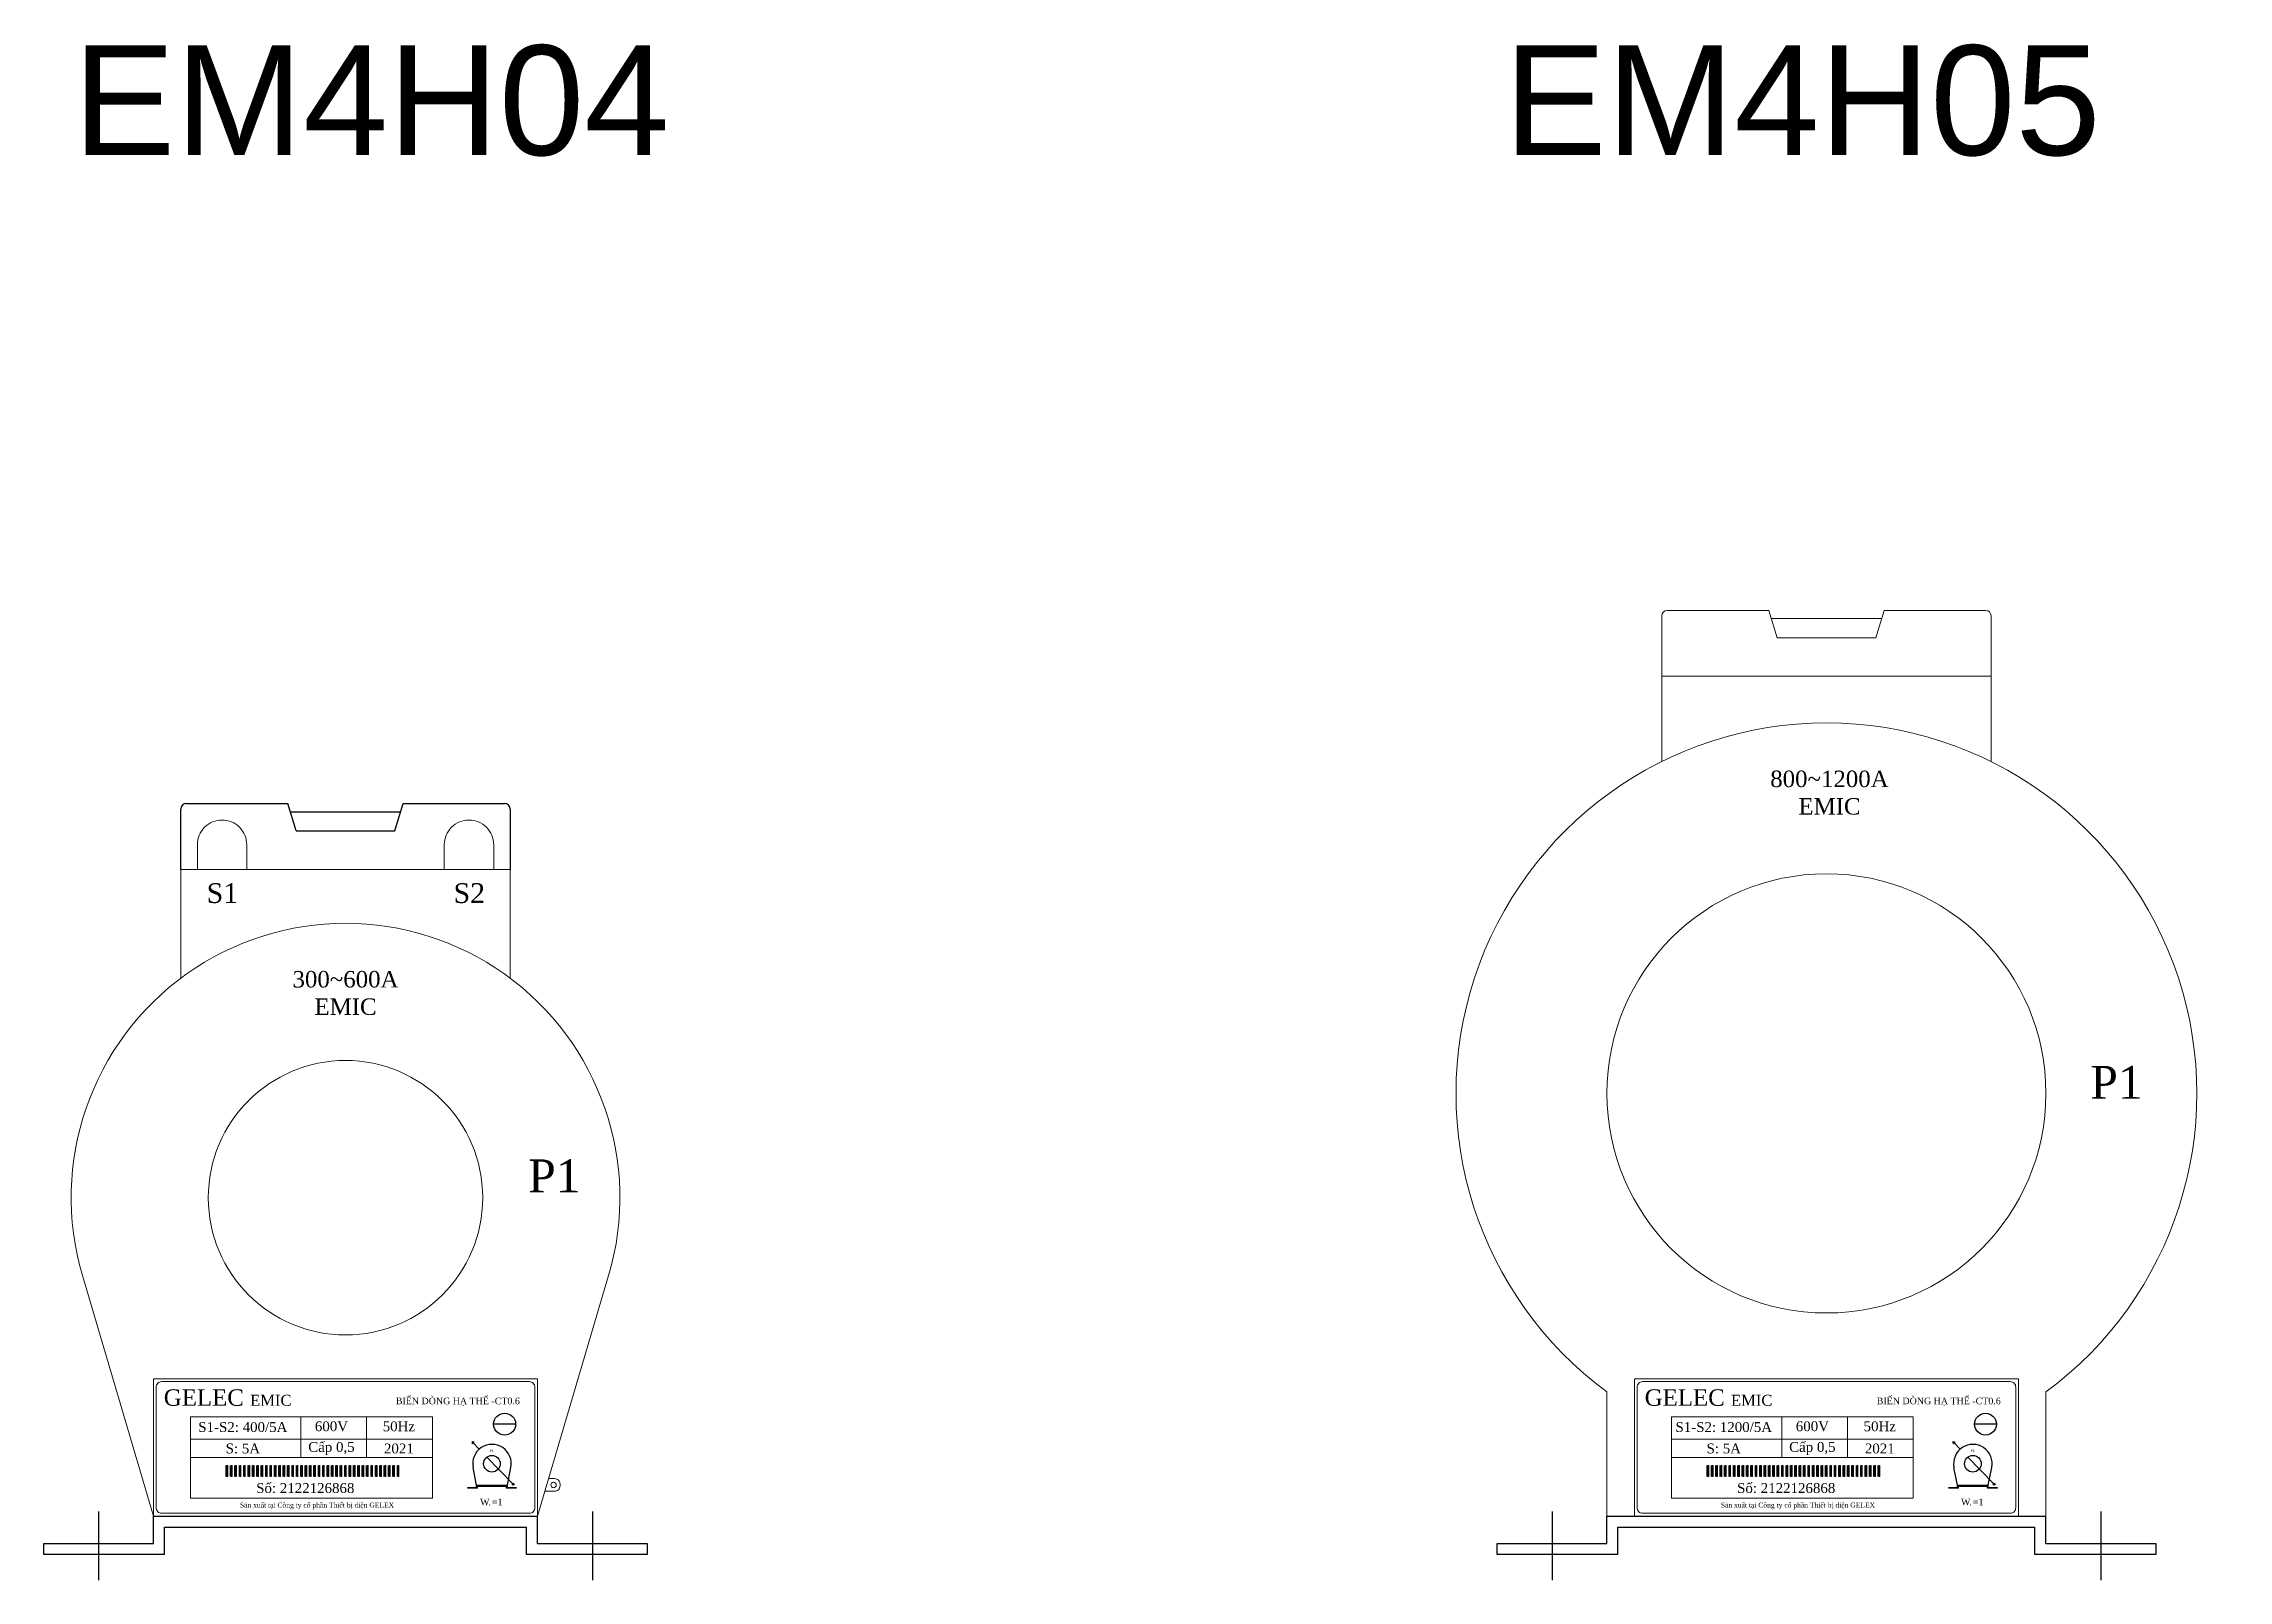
# Model space of a CAD drawing. Header units: millimetres. Extents: x 132 to 1466, y 138 to 426.
# Drawn here: x 393.9 to 792, y 138.4 to 418.4 of the extents above; entities that cross this region are included whole.
import ezdxf

# ---------------------------------------------------------------- set-up
doc = ezdxf.new("R2010")
doc.units = ezdxf.units.MM
doc.styles.add('THIÊN1', font='times.ttf')

msp = doc.modelspace()

# ---------------------------------------------------------------- texts
at = {"color": 7, "char_height": 20, "attachment_point": 5}
for s, insert in [('{\\fArial|b0|i0|c0|p34;EM4H04}', (453.62, 407.94)), ('{\\fArial|b0|i0|c0|p34;EM4H05}', (714.43, 407.94))]:
    msp.add_mtext(s, dxfattribs=dict(at, insert=insert))

# ---------------------------------------------------------------- blocks, each defined once
blk = doc.blocks.new('*U407')
for p, q in [((-30, 34.81), (-30, 45.81)), ((-29, 46.81), (-10.5, 46.81)), ((-9, 41.81), (-10.5, 46.81)), ((-10.05, 45.31), (10.05, 45.31)), ((9, 41.81), (10.5, 46.81)), ((10.5, 46.81), (29, 46.81)), ((30, 45.81), (30, 34.81)), ((-9, 41.81), (9, 41.81)), ((30.99, -66.25), (26.99, -66.25)), ((23.05, -69.44), (23.43, -69.49)), ((23.05, -69.44), (23.1, -69.82)), ((23.1, -69.82), (23.28, -69.67)), ((23.43, -69.49), (23.28, -69.67)), ((23.28, -69.67), (24.38, -70.81)), ((23.89, -77.38), (23.24, -74.16)), ((25.77, -72.25), (30.45, -77.09)), ((29.49, -77.38), (30.14, -74.16)), ((23.89, -77.78), (23.89, -77.38)), ((23.89, -77.38), (29.49, -77.38)), ((24.05, -77.94), (24.05, -77.54)), ((24.05, -77.54), (29.33, -77.54)), ((29.33, -77.94), (29.33, -77.54)), ((29.49, -77.78), (29.49, -77.38))]:
    blk.add_line(p, q)
at = {"color": 85}
for p, q in [((-9, 41.81), (-10.5, 46.81)), ((-10.05, 45.31), (10.05, 45.31)), ((9, 41.81), (10.5, 46.81)), ((-9, 41.81), (9, 41.81)), ((-35, -83), (35, -83)), ((-35, -83), (35, -83))]:
    blk.add_line(p, q, dxfattribs=at)
at = {"color": 1, "lineweight": 9}
for p, q in [((-30, 15.81), (-30, 34.81)), ((-30, 34.81), (-30, 14.98)), ((30, 34.81), (30, 15.81)), ((30, 34.81), (30, 15)), ((-35, -83), (-47.95, -39.17)), ((35, -83), (47.95, -39.17))]:
    blk.add_line(p, q, dxfattribs=at)
at = {"lineweight": 9}
for p, q in [((-30, 34.81), (30, 34.81)), ((-21.81, -73.77), (-21.81, -75.77)), ((-21.81, -73.77), (-21.81, -75.77)), ((-21.64, -73.77), (-21.64, -75.77)), ((-21.62, -73.77), (-21.62, -75.77)), ((-21.59, -73.77), (-21.59, -75.77)), ((-21.56, -73.77), (-21.56, -75.77)), ((-21.53, -73.77), (-21.53, -75.77)), ((-21.5, -73.77), (-21.5, -75.77)), ((-21.48, -75.77), (-21.48, -73.77)), ((-21.01, -73.77), (-21.01, -75.77)), ((-21.01, -73.77), (-21.01, -75.77)), ((-20.84, -73.77), (-20.84, -75.77)), ((-20.82, -73.77), (-20.82, -75.77)), ((-20.79, -73.77), (-20.79, -75.77)), ((-20.76, -73.77), (-20.76, -75.77)), ((-20.73, -73.77), (-20.73, -75.77)), ((-20.7, -73.77), (-20.7, -75.77)), ((-20.68, -75.77), (-20.68, -73.77)), ((-20.21, -73.77), (-20.21, -75.77)), ((-20.21, -73.77), (-20.21, -75.77)), ((-20.04, -73.77), (-20.04, -75.77)), ((-20.02, -73.77), (-20.02, -75.77)), ((-19.99, -73.77), (-19.99, -75.77)), ((-19.96, -73.77), (-19.96, -75.77)), ((-19.93, -73.77), (-19.93, -75.77)), ((-19.9, -73.77), (-19.9, -75.77)), ((-19.88, -75.77), (-19.88, -73.77)), ((-19.41, -73.77), (-19.41, -75.77)), ((-19.41, -73.77), (-19.41, -75.77)), ((-19.24, -73.77), (-19.24, -75.77)), ((-19.22, -73.77), (-19.22, -75.77)), ((-19.19, -73.77), (-19.19, -75.77)), ((-19.16, -73.77), (-19.16, -75.77)), ((-19.13, -73.77), (-19.13, -75.77)), ((-19.1, -73.77), (-19.1, -75.77)), ((-19.08, -75.77), (-19.08, -73.77)), ((-18.61, -73.77), (-18.61, -75.77)), ((-18.61, -73.77), (-18.61, -75.77)), ((-18.44, -73.77), (-18.44, -75.77)), ((-18.42, -73.77), (-18.42, -75.77)), ((-18.39, -73.77), (-18.39, -75.77)), ((-18.36, -73.77), (-18.36, -75.77)), ((-18.33, -73.77), (-18.33, -75.77)), ((-18.3, -73.77), (-18.3, -75.77)), ((-18.28, -75.77), (-18.28, -73.77)), ((-17.81, -73.77), (-17.81, -75.77)), ((-17.81, -73.77), (-17.81, -75.77)), ((-17.64, -73.77), (-17.64, -75.77)), ((-17.62, -73.77), (-17.62, -75.77)), ((-17.59, -73.77), (-17.59, -75.77)), ((-17.56, -73.77), (-17.56, -75.77)), ((-17.53, -73.77), (-17.53, -75.77)), ((-17.5, -73.77), (-17.5, -75.77)), ((-17.48, -75.77), (-17.48, -73.77)), ((-17.01, -73.77), (-17.01, -75.77)), ((-17.01, -73.77), (-17.01, -75.77)), ((-16.84, -73.77), (-16.84, -75.77)), ((-16.82, -73.77), (-16.82, -75.77)), ((-16.79, -73.77), (-16.79, -75.77)), ((-16.76, -73.77), (-16.76, -75.77)), ((-16.73, -73.77), (-16.73, -75.77)), ((-16.7, -73.77), (-16.7, -75.77)), ((-16.68, -75.77), (-16.68, -73.77)), ((-16.21, -73.77), (-16.21, -75.77)), ((-16.21, -73.77), (-16.21, -75.77)), ((-16.04, -73.77), (-16.04, -75.77)), ((-16.02, -73.77), (-16.02, -75.77)), ((-15.99, -73.77), (-15.99, -75.77)), ((-15.96, -73.77), (-15.96, -75.77)), ((-15.93, -73.77), (-15.93, -75.77)), ((-15.9, -73.77), (-15.9, -75.77)), ((-15.88, -75.77), (-15.88, -73.77)), ((-15.41, -73.77), (-15.41, -75.77)), ((-15.41, -73.77), (-15.41, -75.77)), ((-15.24, -73.77), (-15.24, -75.77)), ((-15.22, -73.77), (-15.22, -75.77)), ((-15.19, -73.77), (-15.19, -75.77)), ((-15.16, -73.77), (-15.16, -75.77)), ((-15.13, -73.77), (-15.13, -75.77)), ((-15.1, -73.77), (-15.1, -75.77)), ((-15.08, -75.77), (-15.08, -73.77)), ((-14.61, -73.77), (-14.61, -75.77)), ((-14.61, -73.77), (-14.61, -75.77)), ((-14.44, -73.77), (-14.44, -75.77)), ((-14.42, -73.77), (-14.42, -75.77)), ((-14.39, -73.77), (-14.39, -75.77)), ((-14.36, -73.77), (-14.36, -75.77)), ((-14.33, -73.77), (-14.33, -75.77)), ((-14.3, -73.77), (-14.3, -75.77)), ((-14.28, -75.77), (-14.28, -73.77)), ((-13.81, -73.77), (-13.81, -75.77)), ((-13.81, -73.77), (-13.81, -75.77)), ((-13.64, -73.77), (-13.64, -75.77)), ((-13.62, -73.77), (-13.62, -75.77)), ((-13.59, -73.77), (-13.59, -75.77)), ((-13.56, -73.77), (-13.56, -75.77)), ((-13.53, -73.77), (-13.53, -75.77)), ((-13.5, -73.77), (-13.5, -75.77)), ((-13.48, -75.77), (-13.48, -73.77)), ((-13.01, -73.77), (-13.01, -75.77)), ((-13.01, -73.77), (-13.01, -75.77)), ((-12.84, -73.77), (-12.84, -75.77)), ((-12.82, -73.77), (-12.82, -75.77)), ((-12.79, -73.77), (-12.79, -75.77)), ((-12.76, -73.77), (-12.76, -75.77)), ((-12.73, -73.77), (-12.73, -75.77)), ((-12.7, -73.77), (-12.7, -75.77)), ((-12.68, -75.77), (-12.68, -73.77)), ((-12.21, -73.77), (-12.21, -75.77)), ((-12.21, -73.77), (-12.21, -75.77)), ((-12.04, -73.77), (-12.04, -75.77)), ((-12.02, -73.77), (-12.02, -75.77)), ((-11.99, -73.77), (-11.99, -75.77)), ((-11.96, -73.77), (-11.96, -75.77)), ((-11.93, -73.77), (-11.93, -75.77)), ((-11.9, -73.77), (-11.9, -75.77)), ((-11.88, -75.77), (-11.88, -73.77)), ((-11.41, -73.77), (-11.41, -75.77)), ((-11.41, -73.77), (-11.41, -75.77)), ((-11.24, -73.77), (-11.24, -75.77)), ((-11.22, -73.77), (-11.22, -75.77)), ((-11.19, -73.77), (-11.19, -75.77)), ((-11.16, -73.77), (-11.16, -75.77)), ((-11.13, -73.77), (-11.13, -75.77)), ((-11.1, -73.77), (-11.1, -75.77)), ((-11.08, -75.77), (-11.08, -73.77)), ((-10.61, -73.77), (-10.61, -75.77)), ((-10.61, -73.77), (-10.61, -75.77)), ((-10.44, -73.77), (-10.44, -75.77)), ((-10.42, -73.77), (-10.42, -75.77)), ((-10.39, -73.77), (-10.39, -75.77)), ((-10.36, -73.77), (-10.36, -75.77)), ((-10.33, -73.77), (-10.33, -75.77)), ((-10.3, -73.77), (-10.3, -75.77)), ((-10.28, -75.77), (-10.28, -73.77)), ((-9.81, -73.77), (-9.81, -75.77)), ((-9.81, -73.77), (-9.81, -75.77)), ((-9.64, -73.77), (-9.64, -75.77)), ((-9.62, -73.77), (-9.62, -75.77)), ((-9.59, -73.77), (-9.59, -75.77)), ((-9.56, -73.77), (-9.56, -75.77)), ((-9.53, -73.77), (-9.53, -75.77)), ((-9.5, -73.77), (-9.5, -75.77)), ((-9.48, -75.77), (-9.48, -73.77)), ((-9.01, -73.77), (-9.01, -75.77)), ((-9.01, -73.77), (-9.01, -75.77)), ((-8.84, -73.77), (-8.84, -75.77)), ((-8.82, -73.77), (-8.82, -75.77)), ((-8.79, -73.77), (-8.79, -75.77)), ((-8.76, -73.77), (-8.76, -75.77)), ((-8.73, -73.77), (-8.73, -75.77)), ((-8.7, -73.77), (-8.7, -75.77)), ((-8.68, -75.77), (-8.68, -73.77)), ((-8.21, -73.77), (-8.21, -75.77)), ((-8.21, -73.77), (-8.21, -75.77)), ((-8.04, -73.77), (-8.04, -75.77)), ((-8.02, -73.77), (-8.02, -75.77)), ((-7.99, -73.77), (-7.99, -75.77)), ((-7.96, -73.77), (-7.96, -75.77)), ((-7.93, -73.77), (-7.93, -75.77)), ((-7.9, -73.77), (-7.9, -75.77)), ((-7.88, -75.77), (-7.88, -73.77)), ((-7.41, -73.77), (-7.41, -75.77)), ((-7.41, -73.77), (-7.41, -75.77)), ((-7.24, -73.77), (-7.24, -75.77)), ((-7.22, -73.77), (-7.22, -75.77)), ((-7.19, -73.77), (-7.19, -75.77)), ((-7.16, -73.77), (-7.16, -75.77)), ((-7.13, -73.77), (-7.13, -75.77)), ((-7.1, -73.77), (-7.1, -75.77)), ((-7.08, -75.77), (-7.08, -73.77)), ((-6.61, -73.77), (-6.61, -75.77)), ((-6.61, -73.77), (-6.61, -75.77)), ((-6.44, -73.77), (-6.44, -75.77)), ((-6.42, -73.77), (-6.42, -75.77)), ((-6.39, -73.77), (-6.39, -75.77)), ((-6.36, -73.77), (-6.36, -75.77)), ((-6.33, -73.77), (-6.33, -75.77)), ((-6.3, -73.77), (-6.3, -75.77)), ((-6.28, -75.77), (-6.28, -73.77)), ((-5.81, -73.77), (-5.81, -75.77)), ((-5.81, -73.77), (-5.81, -75.77)), ((-5.64, -73.77), (-5.64, -75.77)), ((-5.62, -73.77), (-5.62, -75.77)), ((-5.59, -73.77), (-5.59, -75.77)), ((-5.56, -73.77), (-5.56, -75.77)), ((-5.53, -73.77), (-5.53, -75.77)), ((-5.5, -73.77), (-5.5, -75.77)), ((-5.48, -75.77), (-5.48, -73.77)), ((-5.01, -73.77), (-5.01, -75.77)), ((-5.01, -73.77), (-5.01, -75.77)), ((-4.84, -73.77), (-4.84, -75.77)), ((-4.82, -73.77), (-4.82, -75.77)), ((-4.79, -73.77), (-4.79, -75.77)), ((-4.76, -73.77), (-4.76, -75.77)), ((-4.73, -73.77), (-4.73, -75.77)), ((-4.7, -73.77), (-4.7, -75.77)), ((-4.68, -75.77), (-4.68, -73.77)), ((-4.21, -73.77), (-4.21, -75.77)), ((-4.21, -73.77), (-4.21, -75.77)), ((-4.04, -73.77), (-4.04, -75.77)), ((-4.02, -73.77), (-4.02, -75.77)), ((-3.99, -73.77), (-3.99, -75.77)), ((-3.96, -73.77), (-3.96, -75.77)), ((-3.93, -73.77), (-3.93, -75.77)), ((-3.9, -73.77), (-3.9, -75.77)), ((-3.88, -75.77), (-3.88, -73.77)), ((-3.41, -73.77), (-3.41, -75.77)), ((-3.41, -73.77), (-3.41, -75.77)), ((-3.24, -73.77), (-3.24, -75.77)), ((-3.22, -73.77), (-3.22, -75.77)), ((-3.19, -73.77), (-3.19, -75.77)), ((-3.16, -73.77), (-3.16, -75.77)), ((-3.13, -73.77), (-3.13, -75.77)), ((-3.1, -73.77), (-3.1, -75.77)), ((-3.08, -75.77), (-3.08, -73.77)), ((-2.61, -73.77), (-2.61, -75.77)), ((-2.61, -73.77), (-2.61, -75.77)), ((-2.44, -73.77), (-2.44, -75.77)), ((-2.42, -73.77), (-2.42, -75.77)), ((-2.39, -73.77), (-2.39, -75.77)), ((-2.36, -73.77), (-2.36, -75.77)), ((-2.33, -73.77), (-2.33, -75.77)), ((-2.3, -73.77), (-2.3, -75.77)), ((-2.28, -75.77), (-2.28, -73.77)), ((-1.81, -73.77), (-1.81, -75.77)), ((-1.81, -73.77), (-1.81, -75.77)), ((-1.64, -73.77), (-1.64, -75.77)), ((-1.62, -73.77), (-1.62, -75.77)), ((-1.59, -73.77), (-1.59, -75.77)), ((-1.56, -73.77), (-1.56, -75.77)), ((-1.53, -73.77), (-1.53, -75.77)), ((-1.5, -73.77), (-1.5, -75.77)), ((-1.48, -75.77), (-1.48, -73.77)), ((-1.01, -73.77), (-1.01, -75.77)), ((-1.01, -73.77), (-1.01, -75.77)), ((-0.84, -73.77), (-0.84, -75.77)), ((-0.82, -73.77), (-0.82, -75.77)), ((-0.79, -73.77), (-0.79, -75.77)), ((-0.76, -73.77), (-0.76, -75.77)), ((-0.73, -73.77), (-0.73, -75.77)), ((-0.7, -73.77), (-0.7, -75.77)), ((-0.68, -75.77), (-0.68, -73.77)), ((-0.21, -73.77), (-0.21, -75.77)), ((-0.21, -73.77), (-0.21, -75.77)), ((-0.04, -73.77), (-0.04, -75.77)), ((-0.02, -73.77), (-0.02, -75.77)), ((0.01, -73.77), (0.01, -75.77)), ((0.04, -73.77), (0.04, -75.77)), ((0.07, -73.77), (0.07, -75.77)), ((0.1, -73.77), (0.1, -75.77)), ((0.12, -75.77), (0.12, -73.77)), ((0.59, -73.77), (0.59, -75.77)), ((0.59, -73.77), (0.59, -75.77)), ((0.76, -73.77), (0.76, -75.77)), ((0.78, -73.77), (0.78, -75.77)), ((0.81, -73.77), (0.81, -75.77)), ((0.84, -73.77), (0.84, -75.77)), ((0.87, -73.77), (0.87, -75.77)), ((0.9, -73.77), (0.9, -75.77)), ((0.92, -75.77), (0.92, -73.77)), ((1.39, -73.77), (1.39, -75.77)), ((1.39, -73.77), (1.39, -75.77)), ((1.56, -73.77), (1.56, -75.77)), ((1.58, -73.77), (1.58, -75.77)), ((1.61, -73.77), (1.61, -75.77)), ((1.64, -73.77), (1.64, -75.77)), ((1.67, -73.77), (1.67, -75.77)), ((1.7, -73.77), (1.7, -75.77)), ((1.72, -75.77), (1.72, -73.77)), ((2.19, -73.77), (2.19, -75.77)), ((2.19, -73.77), (2.19, -75.77)), ((2.36, -73.77), (2.36, -75.77)), ((2.38, -73.77), (2.38, -75.77)), ((2.41, -73.77), (2.41, -75.77)), ((2.44, -73.77), (2.44, -75.77)), ((2.47, -73.77), (2.47, -75.77)), ((2.5, -73.77), (2.5, -75.77)), ((2.52, -75.77), (2.52, -73.77)), ((2.99, -73.77), (2.99, -75.77)), ((2.99, -73.77), (2.99, -75.77)), ((3.16, -73.77), (3.16, -75.77)), ((3.18, -73.77), (3.18, -75.77)), ((3.21, -73.77), (3.21, -75.77)), ((3.24, -73.77), (3.24, -75.77)), ((3.27, -73.77), (3.27, -75.77)), ((3.3, -73.77), (3.3, -75.77)), ((3.32, -75.77), (3.32, -73.77)), ((3.79, -73.77), (3.79, -75.77)), ((3.79, -73.77), (3.79, -75.77)), ((3.96, -73.77), (3.96, -75.77)), ((3.98, -73.77), (3.98, -75.77)), ((4.01, -73.77), (4.01, -75.77)), ((4.04, -73.77), (4.04, -75.77)), ((4.07, -73.77), (4.07, -75.77)), ((4.1, -73.77), (4.1, -75.77)), ((4.12, -75.77), (4.12, -73.77)), ((4.59, -73.77), (4.59, -75.77)), ((4.59, -73.77), (4.59, -75.77)), ((4.76, -73.77), (4.76, -75.77)), ((4.78, -73.77), (4.78, -75.77)), ((4.81, -73.77), (4.81, -75.77)), ((4.84, -73.77), (4.84, -75.77)), ((4.87, -73.77), (4.87, -75.77)), ((4.9, -73.77), (4.9, -75.77)), ((4.92, -75.77), (4.92, -73.77)), ((5.39, -73.77), (5.39, -75.77)), ((5.39, -73.77), (5.39, -75.77)), ((5.56, -73.77), (5.56, -75.77)), ((5.58, -73.77), (5.58, -75.77)), ((5.61, -73.77), (5.61, -75.77)), ((5.64, -73.77), (5.64, -75.77)), ((5.67, -73.77), (5.67, -75.77)), ((5.7, -73.77), (5.7, -75.77)), ((5.72, -75.77), (5.72, -73.77)), ((6.19, -73.77), (6.19, -75.77)), ((6.19, -73.77), (6.19, -75.77)), ((6.36, -73.77), (6.36, -75.77)), ((6.38, -73.77), (6.38, -75.77)), ((6.41, -73.77), (6.41, -75.77)), ((6.44, -73.77), (6.44, -75.77)), ((6.47, -73.77), (6.47, -75.77)), ((6.5, -73.77), (6.5, -75.77)), ((6.52, -75.77), (6.52, -73.77)), ((6.99, -73.77), (6.99, -75.77)), ((6.99, -73.77), (6.99, -75.77)), ((7.16, -73.77), (7.16, -75.77)), ((7.18, -73.77), (7.18, -75.77)), ((7.21, -73.77), (7.21, -75.77)), ((7.24, -73.77), (7.24, -75.77)), ((7.27, -73.77), (7.27, -75.77)), ((7.3, -73.77), (7.3, -75.77)), ((7.32, -75.77), (7.32, -73.77)), ((7.79, -73.77), (7.79, -75.77)), ((7.79, -73.77), (7.79, -75.77)), ((7.96, -73.77), (7.96, -75.77)), ((7.98, -73.77), (7.98, -75.77)), ((8.01, -73.77), (8.01, -75.77)), ((8.04, -73.77), (8.04, -75.77)), ((8.07, -73.77), (8.07, -75.77)), ((8.1, -73.77), (8.1, -75.77)), ((8.12, -75.77), (8.12, -73.77)), ((8.59, -73.77), (8.59, -75.77)), ((8.59, -73.77), (8.59, -75.77)), ((8.76, -73.77), (8.76, -75.77)), ((8.78, -73.77), (8.78, -75.77)), ((8.81, -73.77), (8.81, -75.77)), ((8.84, -73.77), (8.84, -75.77)), ((8.87, -73.77), (8.87, -75.77)), ((8.9, -73.77), (8.9, -75.77)), ((8.92, -75.77), (8.92, -73.77)), ((9.39, -73.77), (9.39, -75.77)), ((9.39, -73.77), (9.39, -75.77)), ((9.56, -73.77), (9.56, -75.77)), ((9.58, -73.77), (9.58, -75.77)), ((9.61, -73.77), (9.61, -75.77)), ((9.64, -73.77), (9.64, -75.77)), ((9.67, -73.77), (9.67, -75.77)), ((9.7, -73.77), (9.7, -75.77)), ((9.72, -75.77), (9.72, -73.77))]:
    blk.add_line(p, q, dxfattribs=at)
at = {"color": 251, "lineweight": 9}
for p, q in [((-8.13, -64.92), (-8.13, -72.32)), ((3.85, -64.92), (3.85, -72.32)), ((-28.24, -68.96), (15.83, -68.96)), ((-28.24, -72.32), (15.83, -72.32))]:
    blk.add_line(p, q, dxfattribs=at)
at = {"color": 54}
for p, q in [((-45, -82.16), (-45, -94.7)), ((-35, -88), (-35, -83)), ((35, -88), (35, -83)), ((45, -82.16), (45, -94.7)), ((-33, -90), (-33, -85)), ((-33, -85), (33, -85)), ((33, -90), (33, -85))]:
    blk.add_line(p, q, dxfattribs=at)
at = {"lineweight": 9}
for points in [[(-27, 34.81), (-18, 34.81), (-18, 39.31, 0.414214), (-22.5, 43.81), (-22.5, 43.81, 0.414214), (-27, 39.31)], [(18, 34.81), (27, 34.81), (27, 39.31, 0.414214), (22.5, 43.81), (22.5, 43.81, 0.414214), (18, 39.31)]]:
    blk.add_lwpolyline(points, format="xyb", close=True, dxfattribs=at)
at = {"color": 251, "lineweight": 9}
for points in [[(-35, -83), (35, -83), (35, -58), (-35, -58)], [(-28.24, -79.72), (15.83, -79.72), (15.83, -64.92), (-28.24, -64.92)]]:
    blk.add_lwpolyline(points, close=True, dxfattribs=at)
blk.add_lwpolyline([(-33.5, -82.5), (33.5, -82.5, 0.414214), (34.5, -81.5), (34.5, -59.5, 0.414214), (33.5, -58.5), (-33.5, -58.5, 0.414214), (-34.5, -59.5), (-34.5, -81.5, 0.414214)], format="xyb", close=True, dxfattribs=at)
at = {"lineweight": 9}
for points in [[(-21.66, -75.77), (-21.46, -75.77), (-21.46, -73.77), (-21.66, -73.77)], [(-20.86, -75.77), (-20.66, -75.77), (-20.66, -73.77), (-20.86, -73.77)], [(-20.06, -75.77), (-19.86, -75.77), (-19.86, -73.77), (-20.06, -73.77)], [(-19.26, -75.77), (-19.06, -75.77), (-19.06, -73.77), (-19.26, -73.77)], [(-18.46, -75.77), (-18.26, -75.77), (-18.26, -73.77), (-18.46, -73.77)], [(-17.66, -75.77), (-17.46, -75.77), (-17.46, -73.77), (-17.66, -73.77)], [(-16.86, -75.77), (-16.66, -75.77), (-16.66, -73.77), (-16.86, -73.77)], [(-16.06, -75.77), (-15.86, -75.77), (-15.86, -73.77), (-16.06, -73.77)], [(-15.26, -75.77), (-15.06, -75.77), (-15.06, -73.77), (-15.26, -73.77)], [(-14.46, -75.77), (-14.26, -75.77), (-14.26, -73.77), (-14.46, -73.77)], [(-13.66, -75.77), (-13.46, -75.77), (-13.46, -73.77), (-13.66, -73.77)], [(-12.86, -75.77), (-12.66, -75.77), (-12.66, -73.77), (-12.86, -73.77)], [(-12.06, -75.77), (-11.86, -75.77), (-11.86, -73.77), (-12.06, -73.77)], [(-11.26, -75.77), (-11.06, -75.77), (-11.06, -73.77), (-11.26, -73.77)], [(-10.46, -75.77), (-10.26, -75.77), (-10.26, -73.77), (-10.46, -73.77)], [(-9.66, -75.77), (-9.46, -75.77), (-9.46, -73.77), (-9.66, -73.77)], [(-8.86, -75.77), (-8.66, -75.77), (-8.66, -73.77), (-8.86, -73.77)], [(-8.06, -75.77), (-7.86, -75.77), (-7.86, -73.77), (-8.06, -73.77)], [(-7.26, -75.77), (-7.06, -75.77), (-7.06, -73.77), (-7.26, -73.77)], [(-6.46, -75.77), (-6.26, -75.77), (-6.26, -73.77), (-6.46, -73.77)], [(-5.66, -75.77), (-5.46, -75.77), (-5.46, -73.77), (-5.66, -73.77)], [(-4.86, -75.77), (-4.66, -75.77), (-4.66, -73.77), (-4.86, -73.77)], [(-4.06, -75.77), (-3.86, -75.77), (-3.86, -73.77), (-4.06, -73.77)], [(-3.26, -75.77), (-3.06, -75.77), (-3.06, -73.77), (-3.26, -73.77)], [(-2.46, -75.77), (-2.26, -75.77), (-2.26, -73.77), (-2.46, -73.77)], [(-1.66, -75.77), (-1.46, -75.77), (-1.46, -73.77), (-1.66, -73.77)], [(-0.86, -75.77), (-0.66, -75.77), (-0.66, -73.77), (-0.86, -73.77)], [(-0.06, -75.77), (0.14, -75.77), (0.14, -73.77), (-0.06, -73.77)], [(0.74, -75.77), (0.94, -75.77), (0.94, -73.77), (0.74, -73.77)], [(1.54, -75.77), (1.74, -75.77), (1.74, -73.77), (1.54, -73.77)], [(2.34, -75.77), (2.54, -75.77), (2.54, -73.77), (2.34, -73.77)], [(3.14, -75.77), (3.34, -75.77), (3.34, -73.77), (3.14, -73.77)], [(3.94, -75.77), (4.14, -75.77), (4.14, -73.77), (3.94, -73.77)], [(4.74, -75.77), (4.94, -75.77), (4.94, -73.77), (4.74, -73.77)], [(5.54, -75.77), (5.74, -75.77), (5.74, -73.77), (5.54, -73.77)], [(6.34, -75.77), (6.54, -75.77), (6.54, -73.77), (6.34, -73.77)], [(7.14, -75.77), (7.34, -75.77), (7.34, -73.77), (7.14, -73.77)], [(7.94, -75.77), (8.14, -75.77), (8.14, -73.77), (7.94, -73.77)], [(8.74, -75.77), (8.94, -75.77), (8.94, -73.77), (8.74, -73.77)], [(9.54, -75.77), (9.74, -75.77), (9.74, -73.77), (9.54, -73.77)]]:
    blk.add_lwpolyline(points, close=True, dxfattribs=at)
for points in [[(24.05, -77.94), (22.29, -77.94), (22.29, -77.78), (23.89, -77.78)], [(29.49, -77.78), (31.09, -77.78), (31.09, -77.94), (29.33, -77.94)]]:
    blk.add_lwpolyline(points)
at = {"color": 1, "lineweight": 9}
blk.add_lwpolyline([(36.33, -78.49), (38.1, -78.49, 0.414214), (39.1, -77.49), (39.1, -77.17, 0.414214), (38.1, -76.17), (37.02, -76.17)], format="xyb", dxfattribs=at)
at = {"color": 54}
for points in [[(-33, -90), (-55, -90), (-55, -88), (-35, -88)], [(35, -88), (55, -88), (55, -90), (33, -90)]]:
    blk.add_lwpolyline(points, dxfattribs=at)
at = {"color": 1, "lineweight": 9}
for centre, radius in [((0, -25), 25), ((37.91, -77.33), 0.5)]:
    blk.add_circle(centre, radius, dxfattribs=at)
for centre, radius in [((28.99, -66.25), 2), ((26.69, -73.46), 1.52), ((30.56, -77.2), 0.16)]:
    blk.add_circle(centre, radius)
for centre, radius, start, end in [((-29, 45.81), 1, 90, 180), ((29, 45.81), 1, 0, 90), ((26.69, -73.46), 3.52, 348.5926, 191.4074)]:
    blk.add_arc(centre, radius, start, end)
blk.add_arc((0, -25), 50, 343.5396, 196.4604, dxfattribs=at)
at = {"color": 1, "attachment_point": 5, "style": 'THIÊN1'}
for s, insert, char_height, width in [('S1', (-22.44, 30.47), 3.6, 144.5226), ('S2', (22.56, 30.47), 3.6, 144.5226), ('300~600A\\PEMIC', (0, 12.28), 3, 120.4355), ('P1', (38.06, -21.02), 6, 240.871)]:
    blk.add_mtext(s, dxfattribs=dict(at, insert=insert, char_height=char_height, width=width))
at = {"attachment_point": 5, "style": 'THIÊN1'}
for s, insert, char_height, width in [('GELEC {\\H0.6667x;EMIC}', (-21.48, -61.43), 3, 120.4355), ('BIẾN DÒNG HẠ THẾ -CT0.6', (20.47, -62.18), 1.2, 72.2613), ('S1-S2: 400/5A', (-18.71, -66.8), 1.8, 72.2613), ('600V', (-2.56, -66.66), 1.8, 72.2613), ('50Hz', (9.72, -66.66), 1.8, 72.2613), ('S: 5A', (-18.71, -70.7), 1.8, 72.2613), ('Cấp 0,5', (-2.56, -70.7), 1.8, 72.2613), ('2021', (9.72, -70.7), 1.8, 72.2613), ('P1', (26.64, -71.07), 0.48, 19.2697), ('Số: 2122126868', (-7.33, -77.91), 1.8, 72.2613), ('Sản xuất tại Công ty cổ phần Thiết bị điện GELEX', (-5.19, -81.15), 0.9, 54.196), ('\\pi-3.6,l3.6,t3.6;W =1', (26.57, -80.45), 1.2, 72.2613), ('1', (26.31, -80.96), 0.36, 21.6784)]:
    blk.add_mtext(s, dxfattribs=dict(at, insert=insert, char_height=char_height, width=width))
blk = doc.blocks.new('*U1911')
at = {"lineweight": 9}
for p, q in [((-29, 20.5), (-10.5, 20.5)), ((-9, 15.5), (-10.5, 20.5)), ((9, 15.5), (10.5, 20.5)), ((10.5, 20.5), (29, 20.5)), ((-30, 19.5), (-30, 8.5)), ((-10.05, 19), (10.05, 19)), ((30, 19.5), (30, 8.5)), ((-9, 15.5), (9, 15.5)), ((-30, 8.5), (30, 8.5)), ((-21.81, -135.27), (-21.81, -137.27)), ((-21.81, -135.27), (-21.81, -137.27)), ((-21.64, -135.27), (-21.64, -137.27)), ((-21.62, -135.27), (-21.62, -137.27)), ((-21.59, -135.27), (-21.59, -137.27)), ((-21.56, -135.27), (-21.56, -137.27)), ((-21.53, -135.27), (-21.53, -137.27)), ((-21.5, -135.27), (-21.5, -137.27)), ((-21.48, -137.27), (-21.48, -135.27)), ((-21.01, -135.27), (-21.01, -137.27)), ((-21.01, -135.27), (-21.01, -137.27)), ((-20.84, -135.27), (-20.84, -137.27)), ((-20.82, -135.27), (-20.82, -137.27)), ((-20.79, -135.27), (-20.79, -137.27)), ((-20.76, -135.27), (-20.76, -137.27)), ((-20.73, -135.27), (-20.73, -137.27)), ((-20.7, -135.27), (-20.7, -137.27)), ((-20.68, -137.27), (-20.68, -135.27)), ((-20.21, -135.27), (-20.21, -137.27)), ((-20.21, -135.27), (-20.21, -137.27)), ((-20.04, -135.27), (-20.04, -137.27)), ((-20.02, -135.27), (-20.02, -137.27)), ((-19.99, -135.27), (-19.99, -137.27)), ((-19.96, -135.27), (-19.96, -137.27)), ((-19.93, -135.27), (-19.93, -137.27)), ((-19.9, -135.27), (-19.9, -137.27)), ((-19.88, -137.27), (-19.88, -135.27)), ((-19.41, -135.27), (-19.41, -137.27)), ((-19.41, -135.27), (-19.41, -137.27)), ((-19.24, -135.27), (-19.24, -137.27)), ((-19.22, -135.27), (-19.22, -137.27)), ((-19.19, -135.27), (-19.19, -137.27)), ((-19.16, -135.27), (-19.16, -137.27)), ((-19.13, -135.27), (-19.13, -137.27)), ((-19.1, -135.27), (-19.1, -137.27)), ((-19.08, -137.27), (-19.08, -135.27)), ((-18.61, -135.27), (-18.61, -137.27)), ((-18.61, -135.27), (-18.61, -137.27)), ((-18.44, -135.27), (-18.44, -137.27)), ((-18.42, -135.27), (-18.42, -137.27)), ((-18.39, -135.27), (-18.39, -137.27)), ((-18.36, -135.27), (-18.36, -137.27)), ((-18.33, -135.27), (-18.33, -137.27)), ((-18.3, -135.27), (-18.3, -137.27)), ((-18.28, -137.27), (-18.28, -135.27)), ((-17.81, -135.27), (-17.81, -137.27)), ((-17.81, -135.27), (-17.81, -137.27)), ((-17.64, -135.27), (-17.64, -137.27)), ((-17.62, -135.27), (-17.62, -137.27)), ((-17.59, -135.27), (-17.59, -137.27)), ((-17.56, -135.27), (-17.56, -137.27)), ((-17.53, -135.27), (-17.53, -137.27)), ((-17.5, -135.27), (-17.5, -137.27)), ((-17.48, -137.27), (-17.48, -135.27)), ((-17.01, -135.27), (-17.01, -137.27)), ((-17.01, -135.27), (-17.01, -137.27)), ((-16.84, -135.27), (-16.84, -137.27)), ((-16.82, -135.27), (-16.82, -137.27)), ((-16.79, -135.27), (-16.79, -137.27)), ((-16.76, -135.27), (-16.76, -137.27)), ((-16.73, -135.27), (-16.73, -137.27)), ((-16.7, -135.27), (-16.7, -137.27)), ((-16.68, -137.27), (-16.68, -135.27)), ((-16.21, -135.27), (-16.21, -137.27)), ((-16.21, -135.27), (-16.21, -137.27)), ((-16.04, -135.27), (-16.04, -137.27)), ((-16.02, -135.27), (-16.02, -137.27)), ((-15.99, -135.27), (-15.99, -137.27)), ((-15.96, -135.27), (-15.96, -137.27)), ((-15.93, -135.27), (-15.93, -137.27)), ((-15.9, -135.27), (-15.9, -137.27)), ((-15.88, -137.27), (-15.88, -135.27)), ((-15.41, -135.27), (-15.41, -137.27)), ((-15.41, -135.27), (-15.41, -137.27)), ((-15.24, -135.27), (-15.24, -137.27)), ((-15.22, -135.27), (-15.22, -137.27)), ((-15.19, -135.27), (-15.19, -137.27)), ((-15.16, -135.27), (-15.16, -137.27)), ((-15.13, -135.27), (-15.13, -137.27)), ((-15.1, -135.27), (-15.1, -137.27)), ((-15.08, -137.27), (-15.08, -135.27)), ((-14.61, -135.27), (-14.61, -137.27)), ((-14.61, -135.27), (-14.61, -137.27)), ((-14.44, -135.27), (-14.44, -137.27)), ((-14.42, -135.27), (-14.42, -137.27)), ((-14.39, -135.27), (-14.39, -137.27)), ((-14.36, -135.27), (-14.36, -137.27)), ((-14.33, -135.27), (-14.33, -137.27)), ((-14.3, -135.27), (-14.3, -137.27)), ((-14.28, -137.27), (-14.28, -135.27)), ((-13.81, -135.27), (-13.81, -137.27)), ((-13.81, -135.27), (-13.81, -137.27)), ((-13.64, -135.27), (-13.64, -137.27)), ((-13.62, -135.27), (-13.62, -137.27)), ((-13.59, -135.27), (-13.59, -137.27)), ((-13.56, -135.27), (-13.56, -137.27)), ((-13.53, -135.27), (-13.53, -137.27)), ((-13.5, -135.27), (-13.5, -137.27)), ((-13.48, -137.27), (-13.48, -135.27)), ((-13.01, -135.27), (-13.01, -137.27)), ((-13.01, -135.27), (-13.01, -137.27)), ((-12.84, -135.27), (-12.84, -137.27)), ((-12.82, -135.27), (-12.82, -137.27)), ((-12.79, -135.27), (-12.79, -137.27)), ((-12.76, -135.27), (-12.76, -137.27)), ((-12.73, -135.27), (-12.73, -137.27)), ((-12.7, -135.27), (-12.7, -137.27)), ((-12.68, -137.27), (-12.68, -135.27)), ((-12.21, -135.27), (-12.21, -137.27)), ((-12.21, -135.27), (-12.21, -137.27)), ((-12.04, -135.27), (-12.04, -137.27)), ((-12.02, -135.27), (-12.02, -137.27)), ((-11.99, -135.27), (-11.99, -137.27)), ((-11.96, -135.27), (-11.96, -137.27)), ((-11.93, -135.27), (-11.93, -137.27)), ((-11.9, -135.27), (-11.9, -137.27)), ((-11.88, -137.27), (-11.88, -135.27)), ((-11.41, -135.27), (-11.41, -137.27)), ((-11.41, -135.27), (-11.41, -137.27)), ((-11.24, -135.27), (-11.24, -137.27)), ((-11.22, -135.27), (-11.22, -137.27)), ((-11.19, -135.27), (-11.19, -137.27)), ((-11.16, -135.27), (-11.16, -137.27)), ((-11.13, -135.27), (-11.13, -137.27)), ((-11.1, -135.27), (-11.1, -137.27)), ((-11.08, -137.27), (-11.08, -135.27)), ((-10.61, -135.27), (-10.61, -137.27)), ((-10.61, -135.27), (-10.61, -137.27)), ((-10.44, -135.27), (-10.44, -137.27)), ((-10.42, -135.27), (-10.42, -137.27)), ((-10.39, -135.27), (-10.39, -137.27)), ((-10.36, -135.27), (-10.36, -137.27)), ((-10.33, -135.27), (-10.33, -137.27)), ((-10.3, -135.27), (-10.3, -137.27)), ((-10.28, -137.27), (-10.28, -135.27)), ((-9.81, -135.27), (-9.81, -137.27)), ((-9.81, -135.27), (-9.81, -137.27)), ((-9.64, -135.27), (-9.64, -137.27)), ((-9.62, -135.27), (-9.62, -137.27)), ((-9.59, -135.27), (-9.59, -137.27)), ((-9.56, -135.27), (-9.56, -137.27)), ((-9.53, -135.27), (-9.53, -137.27)), ((-9.5, -135.27), (-9.5, -137.27)), ((-9.48, -137.27), (-9.48, -135.27)), ((-9.01, -135.27), (-9.01, -137.27)), ((-9.01, -135.27), (-9.01, -137.27)), ((-8.84, -135.27), (-8.84, -137.27)), ((-8.82, -135.27), (-8.82, -137.27)), ((-8.79, -135.27), (-8.79, -137.27)), ((-8.76, -135.27), (-8.76, -137.27)), ((-8.73, -135.27), (-8.73, -137.27)), ((-8.7, -135.27), (-8.7, -137.27)), ((-8.68, -137.27), (-8.68, -135.27)), ((-8.21, -135.27), (-8.21, -137.27)), ((-8.21, -135.27), (-8.21, -137.27)), ((-8.04, -135.27), (-8.04, -137.27)), ((-8.02, -135.27), (-8.02, -137.27)), ((-7.99, -135.27), (-7.99, -137.27)), ((-7.96, -135.27), (-7.96, -137.27)), ((-7.93, -135.27), (-7.93, -137.27)), ((-7.9, -135.27), (-7.9, -137.27)), ((-7.88, -137.27), (-7.88, -135.27)), ((-7.41, -135.27), (-7.41, -137.27)), ((-7.41, -135.27), (-7.41, -137.27)), ((-7.24, -135.27), (-7.24, -137.27)), ((-7.22, -135.27), (-7.22, -137.27)), ((-7.19, -135.27), (-7.19, -137.27)), ((-7.16, -135.27), (-7.16, -137.27)), ((-7.13, -135.27), (-7.13, -137.27)), ((-7.1, -135.27), (-7.1, -137.27)), ((-7.08, -137.27), (-7.08, -135.27)), ((-6.61, -135.27), (-6.61, -137.27)), ((-6.61, -135.27), (-6.61, -137.27)), ((-6.44, -135.27), (-6.44, -137.27)), ((-6.42, -135.27), (-6.42, -137.27)), ((-6.39, -135.27), (-6.39, -137.27)), ((-6.36, -135.27), (-6.36, -137.27)), ((-6.33, -135.27), (-6.33, -137.27)), ((-6.3, -135.27), (-6.3, -137.27)), ((-6.28, -137.27), (-6.28, -135.27)), ((-5.81, -135.27), (-5.81, -137.27)), ((-5.81, -135.27), (-5.81, -137.27)), ((-5.64, -135.27), (-5.64, -137.27)), ((-5.62, -135.27), (-5.62, -137.27)), ((-5.59, -135.27), (-5.59, -137.27)), ((-5.56, -135.27), (-5.56, -137.27)), ((-5.53, -135.27), (-5.53, -137.27)), ((-5.5, -135.27), (-5.5, -137.27)), ((-5.48, -137.27), (-5.48, -135.27)), ((-5.01, -135.27), (-5.01, -137.27)), ((-5.01, -135.27), (-5.01, -137.27)), ((-4.84, -135.27), (-4.84, -137.27)), ((-4.82, -135.27), (-4.82, -137.27)), ((-4.79, -135.27), (-4.79, -137.27)), ((-4.76, -135.27), (-4.76, -137.27)), ((-4.73, -135.27), (-4.73, -137.27)), ((-4.7, -135.27), (-4.7, -137.27)), ((-4.68, -137.27), (-4.68, -135.27)), ((-4.21, -135.27), (-4.21, -137.27)), ((-4.21, -135.27), (-4.21, -137.27)), ((-4.04, -135.27), (-4.04, -137.27)), ((-4.02, -135.27), (-4.02, -137.27)), ((-3.99, -135.27), (-3.99, -137.27)), ((-3.96, -135.27), (-3.96, -137.27)), ((-3.93, -135.27), (-3.93, -137.27)), ((-3.9, -135.27), (-3.9, -137.27)), ((-3.88, -137.27), (-3.88, -135.27)), ((-3.41, -135.27), (-3.41, -137.27)), ((-3.41, -135.27), (-3.41, -137.27)), ((-3.24, -135.27), (-3.24, -137.27)), ((-3.22, -135.27), (-3.22, -137.27)), ((-3.19, -135.27), (-3.19, -137.27)), ((-3.16, -135.27), (-3.16, -137.27)), ((-3.13, -135.27), (-3.13, -137.27)), ((-3.1, -135.27), (-3.1, -137.27)), ((-3.08, -137.27), (-3.08, -135.27)), ((-2.61, -135.27), (-2.61, -137.27)), ((-2.61, -135.27), (-2.61, -137.27)), ((-2.44, -135.27), (-2.44, -137.27)), ((-2.42, -135.27), (-2.42, -137.27)), ((-2.39, -135.27), (-2.39, -137.27)), ((-2.36, -135.27), (-2.36, -137.27)), ((-2.33, -135.27), (-2.33, -137.27)), ((-2.3, -135.27), (-2.3, -137.27)), ((-2.28, -137.27), (-2.28, -135.27)), ((-1.81, -135.27), (-1.81, -137.27)), ((-1.81, -135.27), (-1.81, -137.27)), ((-1.64, -135.27), (-1.64, -137.27)), ((-1.62, -135.27), (-1.62, -137.27)), ((-1.59, -135.27), (-1.59, -137.27)), ((-1.56, -135.27), (-1.56, -137.27)), ((-1.53, -135.27), (-1.53, -137.27)), ((-1.5, -135.27), (-1.5, -137.27)), ((-1.48, -137.27), (-1.48, -135.27)), ((-1.01, -135.27), (-1.01, -137.27)), ((-1.01, -135.27), (-1.01, -137.27)), ((-0.84, -135.27), (-0.84, -137.27)), ((-0.82, -135.27), (-0.82, -137.27)), ((-0.79, -135.27), (-0.79, -137.27)), ((-0.76, -135.27), (-0.76, -137.27)), ((-0.73, -135.27), (-0.73, -137.27)), ((-0.7, -135.27), (-0.7, -137.27)), ((-0.68, -137.27), (-0.68, -135.27)), ((-0.21, -135.27), (-0.21, -137.27)), ((-0.21, -135.27), (-0.21, -137.27)), ((-0.04, -135.27), (-0.04, -137.27)), ((-0.02, -135.27), (-0.02, -137.27)), ((0.01, -135.27), (0.01, -137.27)), ((0.04, -135.27), (0.04, -137.27)), ((0.07, -135.27), (0.07, -137.27)), ((0.1, -135.27), (0.1, -137.27)), ((0.12, -137.27), (0.12, -135.27)), ((0.59, -135.27), (0.59, -137.27)), ((0.59, -135.27), (0.59, -137.27)), ((0.76, -135.27), (0.76, -137.27)), ((0.78, -135.27), (0.78, -137.27)), ((0.81, -135.27), (0.81, -137.27)), ((0.84, -135.27), (0.84, -137.27)), ((0.87, -135.27), (0.87, -137.27)), ((0.9, -135.27), (0.9, -137.27)), ((0.92, -137.27), (0.92, -135.27)), ((1.39, -135.27), (1.39, -137.27)), ((1.39, -135.27), (1.39, -137.27)), ((1.56, -135.27), (1.56, -137.27)), ((1.58, -135.27), (1.58, -137.27)), ((1.61, -135.27), (1.61, -137.27)), ((1.64, -135.27), (1.64, -137.27)), ((1.67, -135.27), (1.67, -137.27)), ((1.7, -135.27), (1.7, -137.27)), ((1.72, -137.27), (1.72, -135.27)), ((2.19, -135.27), (2.19, -137.27)), ((2.19, -135.27), (2.19, -137.27)), ((2.36, -135.27), (2.36, -137.27)), ((2.38, -135.27), (2.38, -137.27)), ((2.41, -135.27), (2.41, -137.27)), ((2.44, -135.27), (2.44, -137.27)), ((2.47, -135.27), (2.47, -137.27)), ((2.5, -135.27), (2.5, -137.27)), ((2.52, -137.27), (2.52, -135.27)), ((2.99, -135.27), (2.99, -137.27)), ((2.99, -135.27), (2.99, -137.27)), ((3.16, -135.27), (3.16, -137.27)), ((3.18, -135.27), (3.18, -137.27)), ((3.21, -135.27), (3.21, -137.27)), ((3.24, -135.27), (3.24, -137.27)), ((3.27, -135.27), (3.27, -137.27)), ((3.3, -135.27), (3.3, -137.27)), ((3.32, -137.27), (3.32, -135.27)), ((3.79, -135.27), (3.79, -137.27)), ((3.79, -135.27), (3.79, -137.27)), ((3.96, -135.27), (3.96, -137.27)), ((3.98, -135.27), (3.98, -137.27)), ((4.01, -135.27), (4.01, -137.27)), ((4.04, -135.27), (4.04, -137.27)), ((4.07, -135.27), (4.07, -137.27)), ((4.1, -135.27), (4.1, -137.27)), ((4.12, -137.27), (4.12, -135.27)), ((4.59, -135.27), (4.59, -137.27)), ((4.59, -135.27), (4.59, -137.27)), ((4.76, -135.27), (4.76, -137.27)), ((4.78, -135.27), (4.78, -137.27)), ((4.81, -135.27), (4.81, -137.27)), ((4.84, -135.27), (4.84, -137.27)), ((4.87, -135.27), (4.87, -137.27)), ((4.9, -135.27), (4.9, -137.27)), ((4.92, -137.27), (4.92, -135.27)), ((5.39, -135.27), (5.39, -137.27)), ((5.39, -135.27), (5.39, -137.27)), ((5.56, -135.27), (5.56, -137.27)), ((5.58, -135.27), (5.58, -137.27)), ((5.61, -135.27), (5.61, -137.27)), ((5.64, -135.27), (5.64, -137.27)), ((5.67, -135.27), (5.67, -137.27)), ((5.7, -135.27), (5.7, -137.27)), ((5.72, -137.27), (5.72, -135.27)), ((6.19, -135.27), (6.19, -137.27)), ((6.19, -135.27), (6.19, -137.27)), ((6.36, -135.27), (6.36, -137.27)), ((6.38, -135.27), (6.38, -137.27)), ((6.41, -135.27), (6.41, -137.27)), ((6.44, -135.27), (6.44, -137.27)), ((6.47, -135.27), (6.47, -137.27)), ((6.5, -135.27), (6.5, -137.27)), ((6.52, -137.27), (6.52, -135.27)), ((6.99, -135.27), (6.99, -137.27)), ((6.99, -135.27), (6.99, -137.27)), ((7.16, -135.27), (7.16, -137.27)), ((7.18, -135.27), (7.18, -137.27)), ((7.21, -135.27), (7.21, -137.27)), ((7.24, -135.27), (7.24, -137.27)), ((7.27, -135.27), (7.27, -137.27)), ((7.3, -135.27), (7.3, -137.27)), ((7.32, -137.27), (7.32, -135.27)), ((7.79, -135.27), (7.79, -137.27)), ((7.79, -135.27), (7.79, -137.27)), ((7.96, -135.27), (7.96, -137.27)), ((7.98, -135.27), (7.98, -137.27)), ((8.01, -135.27), (8.01, -137.27)), ((8.04, -135.27), (8.04, -137.27)), ((8.07, -135.27), (8.07, -137.27)), ((8.1, -135.27), (8.1, -137.27)), ((8.12, -137.27), (8.12, -135.27)), ((8.59, -135.27), (8.59, -137.27)), ((8.59, -135.27), (8.59, -137.27)), ((8.76, -135.27), (8.76, -137.27)), ((8.78, -135.27), (8.78, -137.27)), ((8.81, -135.27), (8.81, -137.27)), ((8.84, -135.27), (8.84, -137.27)), ((8.87, -135.27), (8.87, -137.27)), ((8.9, -135.27), (8.9, -137.27)), ((8.92, -137.27), (8.92, -135.27)), ((9.39, -135.27), (9.39, -137.27)), ((9.39, -135.27), (9.39, -137.27)), ((9.56, -135.27), (9.56, -137.27)), ((9.58, -135.27), (9.58, -137.27)), ((9.61, -135.27), (9.61, -137.27)), ((9.64, -135.27), (9.64, -137.27)), ((9.67, -135.27), (9.67, -137.27)), ((9.7, -135.27), (9.7, -137.27)), ((9.72, -137.27), (9.72, -135.27))]:
    blk.add_line(p, q, dxfattribs=at)
at = {"color": 1, "lineweight": 9}
for p, q in [((-30, -7.03), (-30, 8.5)), ((30, 8.5), (30, -7.03)), ((-40, -144.5), (-40, -121.87)), ((40, -144.5), (40, -121.87))]:
    blk.add_line(p, q, dxfattribs=at)
at = {"color": 251, "lineweight": 9}
for p, q in [((-8.13, -126.42), (-8.13, -133.82)), ((3.85, -126.42), (3.85, -133.82)), ((-28.24, -130.46), (15.83, -130.46)), ((-28.24, -133.82), (15.83, -133.82))]:
    blk.add_line(p, q, dxfattribs=at)
for p, q in [((23.05, -130.94), (23.43, -130.99)), ((23.05, -130.94), (23.1, -131.32)), ((23.1, -131.32), (23.28, -131.17)), ((23.43, -130.99), (23.28, -131.17)), ((23.28, -131.17), (24.38, -132.31)), ((30.99, -127.75), (26.99, -127.75)), ((25.77, -133.75), (30.45, -138.59)), ((23.89, -138.88), (23.24, -135.66)), ((23.89, -139.28), (23.89, -138.88)), ((23.89, -138.88), (29.49, -138.88)), ((24.05, -139.44), (24.05, -139.04)), ((24.05, -139.04), (29.33, -139.04)), ((29.33, -139.44), (29.33, -139.04)), ((29.49, -138.88), (30.14, -135.66)), ((29.49, -139.28), (29.49, -138.88))]:
    blk.add_line(p, q)
at = {"color": 54}
for p, q in [((-50, -143.66), (-50, -156.2)), ((-40, -149.5), (-40, -144.5)), ((-40, -144.5), (40, -144.5)), ((-38, -151.5), (-38, -146.5)), ((-38, -146.5), (38, -146.5)), ((38, -151.5), (38, -146.5)), ((40, -149.5), (40, -144.5)), ((50, -143.66), (50, -156.2))]:
    blk.add_line(p, q, dxfattribs=at)
at = {"color": 85}
blk.add_line((-35, -144.5), (35, -144.5), dxfattribs=at)
blk.add_line((-35, -144.5), (35, -144.5), dxfattribs=at)
at = {"color": 251, "lineweight": 9}
for points in [[(-35, -144.5), (35, -144.5), (35, -119.5), (-35, -119.5)], [(-28.24, -141.22), (15.83, -141.22), (15.83, -126.42), (-28.24, -126.42)]]:
    blk.add_lwpolyline(points, close=True, dxfattribs=at)
blk.add_lwpolyline([(-33.5, -144), (33.5, -144, 0.414214), (34.5, -143), (34.5, -121, 0.414214), (33.5, -120), (-33.5, -120, 0.414214), (-34.5, -121), (-34.5, -143, 0.414214)], format="xyb", close=True, dxfattribs=at)
at = {"lineweight": 9}
for points in [[(-21.66, -137.27), (-21.46, -137.27), (-21.46, -135.27), (-21.66, -135.27)], [(-20.86, -137.27), (-20.66, -137.27), (-20.66, -135.27), (-20.86, -135.27)], [(-20.06, -137.27), (-19.86, -137.27), (-19.86, -135.27), (-20.06, -135.27)], [(-19.26, -137.27), (-19.06, -137.27), (-19.06, -135.27), (-19.26, -135.27)], [(-18.46, -137.27), (-18.26, -137.27), (-18.26, -135.27), (-18.46, -135.27)], [(-17.66, -137.27), (-17.46, -137.27), (-17.46, -135.27), (-17.66, -135.27)], [(-16.86, -137.27), (-16.66, -137.27), (-16.66, -135.27), (-16.86, -135.27)], [(-16.06, -137.27), (-15.86, -137.27), (-15.86, -135.27), (-16.06, -135.27)], [(-15.26, -137.27), (-15.06, -137.27), (-15.06, -135.27), (-15.26, -135.27)], [(-14.46, -137.27), (-14.26, -137.27), (-14.26, -135.27), (-14.46, -135.27)], [(-13.66, -137.27), (-13.46, -137.27), (-13.46, -135.27), (-13.66, -135.27)], [(-12.86, -137.27), (-12.66, -137.27), (-12.66, -135.27), (-12.86, -135.27)], [(-12.06, -137.27), (-11.86, -137.27), (-11.86, -135.27), (-12.06, -135.27)], [(-11.26, -137.27), (-11.06, -137.27), (-11.06, -135.27), (-11.26, -135.27)], [(-10.46, -137.27), (-10.26, -137.27), (-10.26, -135.27), (-10.46, -135.27)], [(-9.66, -137.27), (-9.46, -137.27), (-9.46, -135.27), (-9.66, -135.27)], [(-8.86, -137.27), (-8.66, -137.27), (-8.66, -135.27), (-8.86, -135.27)], [(-8.06, -137.27), (-7.86, -137.27), (-7.86, -135.27), (-8.06, -135.27)], [(-7.26, -137.27), (-7.06, -137.27), (-7.06, -135.27), (-7.26, -135.27)], [(-6.46, -137.27), (-6.26, -137.27), (-6.26, -135.27), (-6.46, -135.27)], [(-5.66, -137.27), (-5.46, -137.27), (-5.46, -135.27), (-5.66, -135.27)], [(-4.86, -137.27), (-4.66, -137.27), (-4.66, -135.27), (-4.86, -135.27)], [(-4.06, -137.27), (-3.86, -137.27), (-3.86, -135.27), (-4.06, -135.27)], [(-3.26, -137.27), (-3.06, -137.27), (-3.06, -135.27), (-3.26, -135.27)], [(-2.46, -137.27), (-2.26, -137.27), (-2.26, -135.27), (-2.46, -135.27)], [(-1.66, -137.27), (-1.46, -137.27), (-1.46, -135.27), (-1.66, -135.27)], [(-0.86, -137.27), (-0.66, -137.27), (-0.66, -135.27), (-0.86, -135.27)], [(-0.06, -137.27), (0.14, -137.27), (0.14, -135.27), (-0.06, -135.27)], [(0.74, -137.27), (0.94, -137.27), (0.94, -135.27), (0.74, -135.27)], [(1.54, -137.27), (1.74, -137.27), (1.74, -135.27), (1.54, -135.27)], [(2.34, -137.27), (2.54, -137.27), (2.54, -135.27), (2.34, -135.27)], [(3.14, -137.27), (3.34, -137.27), (3.34, -135.27), (3.14, -135.27)], [(3.94, -137.27), (4.14, -137.27), (4.14, -135.27), (3.94, -135.27)], [(4.74, -137.27), (4.94, -137.27), (4.94, -135.27), (4.74, -135.27)], [(5.54, -137.27), (5.74, -137.27), (5.74, -135.27), (5.54, -135.27)], [(6.34, -137.27), (6.54, -137.27), (6.54, -135.27), (6.34, -135.27)], [(7.14, -137.27), (7.34, -137.27), (7.34, -135.27), (7.14, -135.27)], [(7.94, -137.27), (8.14, -137.27), (8.14, -135.27), (7.94, -135.27)], [(8.74, -137.27), (8.94, -137.27), (8.94, -135.27), (8.74, -135.27)], [(9.54, -137.27), (9.74, -137.27), (9.74, -135.27), (9.54, -135.27)]]:
    blk.add_lwpolyline(points, close=True, dxfattribs=at)
for points in [[(24.05, -139.44), (22.29, -139.44), (22.29, -139.28), (23.89, -139.28)], [(29.49, -139.28), (31.09, -139.28), (31.09, -139.44), (29.33, -139.44)]]:
    blk.add_lwpolyline(points)
at = {"color": 54}
for points in [[(-38, -151.5), (-60, -151.5), (-60, -149.5), (-40, -149.5)], [(40, -149.5), (60, -149.5), (60, -151.5), (38, -151.5)]]:
    blk.add_lwpolyline(points, dxfattribs=at)
at = {"color": 1, "lineweight": 9}
blk.add_circle((0, -67.5), 40, dxfattribs=at)
for centre, radius in [((28.99, -127.75), 2), ((26.69, -134.96), 1.52), ((30.56, -138.7), 0.16)]:
    blk.add_circle(centre, radius)
at = {"lineweight": 9}
for centre, start, end in [((-29, 19.5), 90, 180), ((29, 19.5), 0, 90)]:
    blk.add_arc(centre, 1, start, end, dxfattribs=at)
at = {"color": 1, "lineweight": 9}
blk.add_arc((0, -67.5), 67.5, 306.3412, 233.6588, dxfattribs=at)
blk.add_arc((26.69, -134.96), 3.52, 348.5926, 191.4074)
at = {"color": 1, "attachment_point": 5, "style": 'THIÊN1'}
for s, insert, char_height, width in [('800~1200A\\PEMIC', (0.55, -12.72), 3, 120.4355), ('P1', (52.86, -65.48), 6, 240.871)]:
    blk.add_mtext(s, dxfattribs=dict(at, insert=insert, char_height=char_height, width=width))
at = {"attachment_point": 5, "style": 'THIÊN1'}
for s, insert, char_height, width in [('GELEC {\\H0.6667x;EMIC}', (-21.48, -122.93), 3, 120.4355), ('BIẾN DÒNG HẠ THẾ -CT0.6', (20.47, -123.68), 1.2, 72.2613), ('S1-S2: 1200/5A', (-18.71, -128.3), 1.8, 72.2613), ('600V', (-2.56, -128.16), 1.8, 72.2613), ('50Hz', (9.72, -128.16), 1.8, 72.2613), ('S: 5A', (-18.71, -132.2), 1.8, 72.2613), ('Cấp 0,5', (-2.56, -132.2), 1.8, 72.2613), ('2021', (9.72, -132.2), 1.8, 72.2613), ('P1', (26.64, -132.57), 0.48, 19.2697), ('Số: 2122126868', (-7.33, -139.41), 1.8, 72.2613), ('Sản xuất tại Công ty cổ phần Thiết bị điện GELEX', (-5.19, -142.65), 0.9, 54.196), ('\\pi-3.6,l3.6,t3.6;W =1', (26.57, -141.95), 1.2, 72.2613), ('1', (26.31, -142.46), 0.36, 21.6784)]:
    blk.add_mtext(s, dxfattribs=dict(at, insert=insert, char_height=char_height, width=width))

# ---------------------------------------------------------------- block references
for name, p in [('*U1911', (718.8, 294.64)), ('*U407', (448.93, 233.14))]:
    msp.add_blockref(name, p)

msp.set_redraw_order([(e.dxf.handle, doc.entitydb.next_handle()) for e in msp.query("TEXT MTEXT ATTDEF DIMENSION ARC_DIMENSION")])  # texts and dimensions are drawn at this point

doc.saveas('drawing.dxf')
